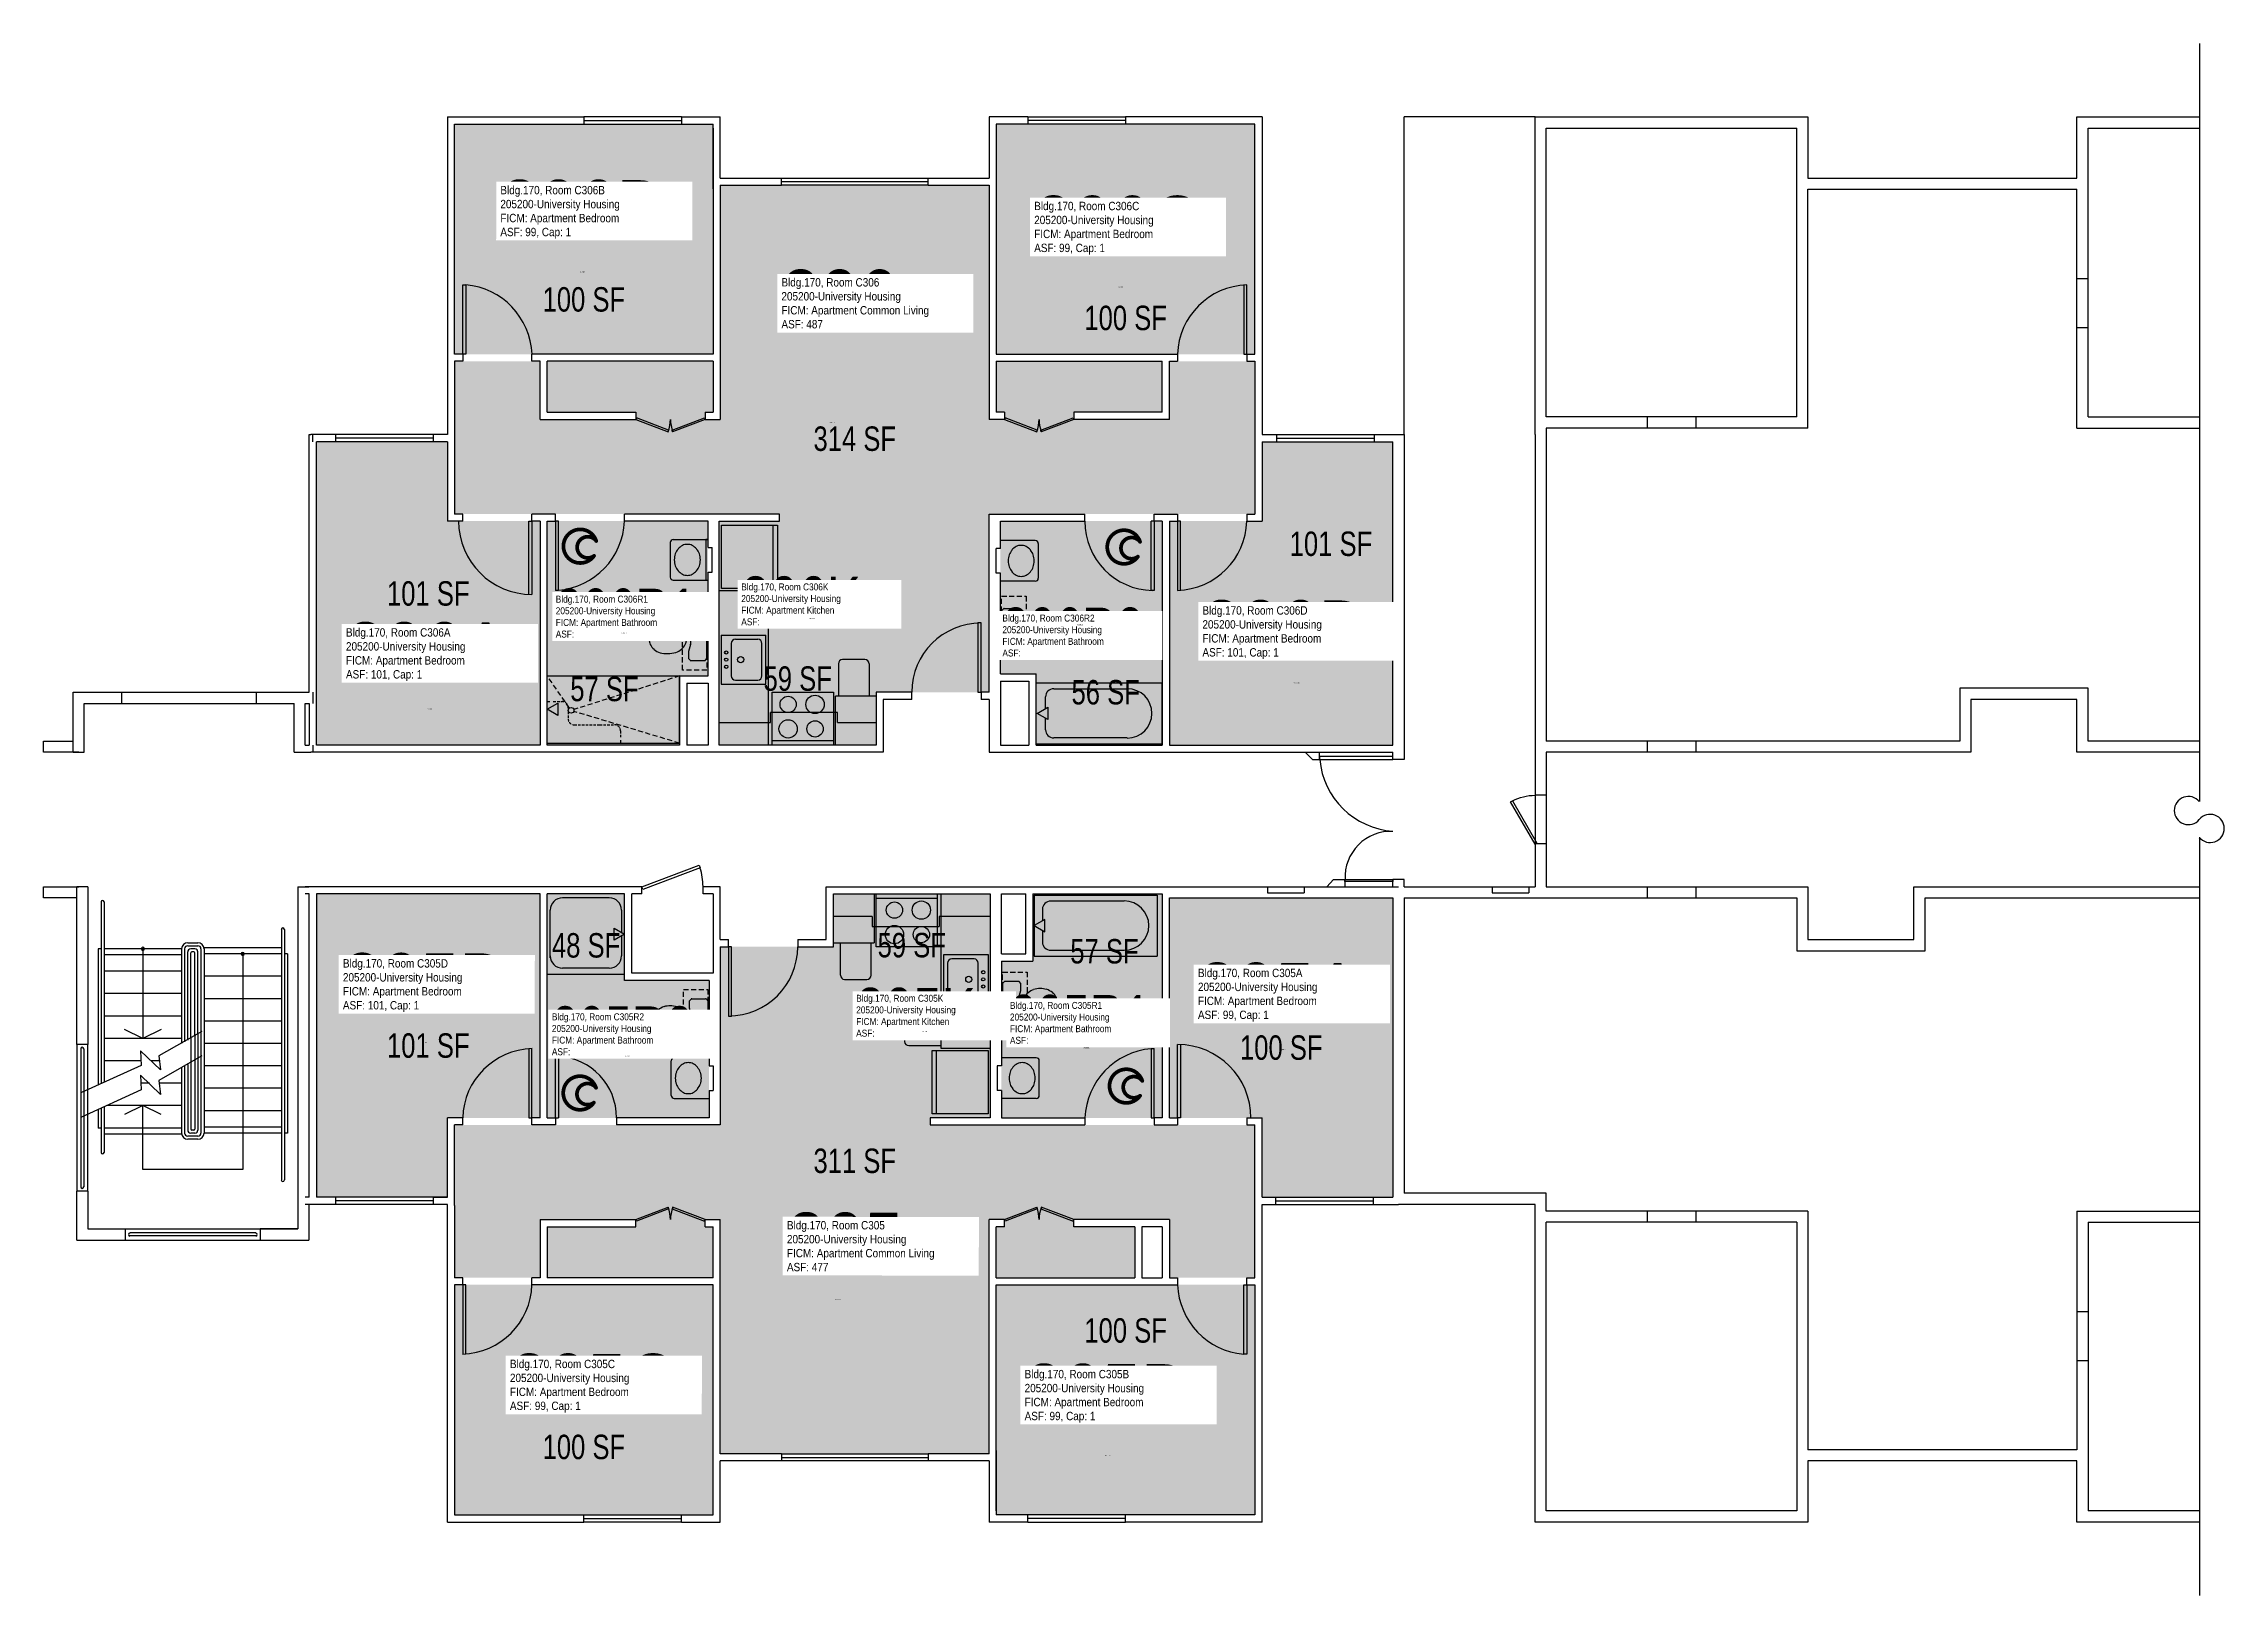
# Model space of a CAD drawing. Header units: inches. Extents: x -54 to 2416, y -88 to 674.
# Drawn here: x 1346 to 2416, y -88 to 674 of the extents above; entities that cross this region are included whole.
import ezdxf
from ezdxf.enums import TextEntityAlignment as Align

# ---------------------------------------------------------------- set-up
doc = ezdxf.new("R2010")
doc.units = ezdxf.units.IN
doc.header["$LTSCALE"] = 10
doc.header["$MEASUREMENT"] = 0
doc.linetypes.add('DASHED2', pattern=[0.375, 0.25, -0.125])
doc.layers.get('0').update_dxf_attribs({"linetype": 'CONTINUOUS'})
for name, color, linetype in [('A-DOOR', 2, 'CONTINUOUS'), ('A-FLOR', 3, 'CONTINUOUS'), ('A-GLAZ', 1, 'CONTINUOUS'), ('A-IDEN-ICON', 4, 'CONTINUOUS'), ('A-IDEN-RNUM', 7, 'CONTINUOUS'), ('A-IDEN-SNUM', 4, 'CONTINUOUS'), ('A-IDEN-VNUM', 4, 'CONTINUOUS'), ('A-SITE', 3, 'CONTINUOUS'), ('A-WALL', 5, 'CONTINUOUS'), ('AREA-TEXT', 3, 'CONTINUOUS'), ('P-SANR-FIXT', 2, 'CONTINUOUS'), ('Rooms-Category-Color', 7, 'CONTINUOUS'), ('Rooms-College-Color', 7, 'CONTINUOUS'), ('Rooms-Department-Color', 7, 'CONTINUOUS'), ('Rooms-Division-Color', 7, 'CONTINUOUS'), ('Rooms-Information', 7, 'CONTINUOUS')]:
    doc.layers.add(name, color=color, linetype=linetype)
doc.styles.add('CP_AREA', font='arial.ttf', dxfattribs={"height": 15})
doc.styles.add('CP_ROOMSNUMBER', font='arial.ttf', dxfattribs={"height": 1})
doc.styles.add('CP_ROOMVNUMBER', font='arial.ttf', dxfattribs={"width": 0.85, "height": 0.075})

msp = doc.modelspace()

# ---------------------------------------------------------------- texts
at = {"layer": 'A-IDEN-RNUM', "style": 'CP_ROOMSNUMBER'}
for s, rotation, p in [('0306-B0', 359.98, (1609.3, 561.7)), ('0306-C0', 359.9761, (1873.6, 554.3)), ('0306-00', 359.98, (1731.5, 487.8)), ('0306-D0', 359.98, (1959.3, 359.8)), ('0306-A0', 359.9761, (1534.2, 347.1)), ('0305-D0', 359.98, (1531.9, 183.2)), ('0305-A0', 359.9761, (1952.5, 179.9)), ('0305-00', 359.98, (1734.3, 57.2)), ('0305-C0', 359.9761, (1616.1, -14.3)), ('0305-B0', 359.98, (1866.8, -19.6))]:
    msp.add_text(s, height=0.36, rotation=rotation, dxfattribs=at).set_placement(p)
for s, p in [('0306-K0', (1721.5, 391.5)), ('0306-R2', (1853.2, 388.4)), ('0306-R1', (1629.4, 384.4)), ('0305-K0', (1776.5, 188.8)), ('0305-R2', (1631.4, 176.7)), ('0305-R1', (1856.2, 180.7))]:
    msp.add_text(s, height=0.36, dxfattribs=at).set_placement(p)
at = {"layer": 'A-IDEN-SNUM', "style": 'CP_ROOMSNUMBER'}
for s, rotation, p in [('1700C306B0', 359.98, (1609.3, 561.7)), ('1700C306C0', 359.9761, (1873.6, 554.3)), ('1700C30600', 359.98, (1731.5, 487.8)), ('1700C306D0', 359.98, (1959.3, 359.8)), ('1700C306A0', 359.9761, (1534.2, 347.1)), ('1700C305D0', 359.98, (1531.9, 183.2)), ('1700C305A0', 359.9761, (1952.5, 179.9)), ('1700C30500', 359.98, (1734.3, 57.2)), ('1700C305C0', 359.9761, (1616.1, -14.3)), ('1700C305B0', 359.98, (1866.8, -19.6))]:
    msp.add_text(s, height=0.36, rotation=rotation, dxfattribs=at).set_placement(p)
for s, p in [('1700C306K0', (1721.5, 391.5)), ('1700C306R2', (1853.2, 388.4)), ('1700C306R1', (1629.4, 384.4)), ('1700C305K0', (1776.5, 188.8)), ('1700C305R2', (1631.4, 176.7)), ('1700C305R1', (1856.2, 180.7))]:
    msp.add_text(s, height=0.36, dxfattribs=at).set_placement(p)
at = {"layer": 'A-IDEN-VNUM', "style": 'CP_ROOMVNUMBER', "width": 0.85}
for s, rotation, p in [('306B', 359.9761, (1570, 578.2)), ('306C', 359.9761, (1832.1, 570.4)), ('306', 359.9761, (1708, 534.1)), ('306D', 359.9761, (1914.7, 371.8)), ('306A', 359.9801, (1494.2, 361)), ('305D', 359.9761, (1492.7, 198.5)), ('305A', 359.9801, (1912.5, 193.8)), ('305', 359.9761, (1710.7, 71.1)), ('305C', 359.9761, (1574.7, 1.8)), ('305B', 359.9761, (1827.4, -3.2))]:
    msp.add_text(s, height=28.8, rotation=rotation, dxfattribs=at).set_placement(p)
at = {"layer": 'A-IDEN-VNUM', "style": 'CP_ROOMVNUMBER'}
for s, width, p in [('306K', 0.75, (1688.3, 388.3)), ('306R1', 0.7, (1597.2, 382.3)), ('306R2', 0.7, (1816.5, 373)), ('305K', 0.75, (1744.7, 186.3, 0)), ('305R1', 0.7, (1820.2, 182.8)), ('305R2', 0.7, (1595.3, 177.2))]:
    msp.add_text(s, height=24, dxfattribs=dict(at, width=width)).set_placement(p)
at = {"layer": 'AREA-TEXT', "style": 'CP_AREA', "width": 0.75}
for s, p in [('100 SF', (1611, 548.4)), ('100 SF', (1877, 539.3)), ('314 SF', (1744, 480)), ('101 SF', (1977.8, 428.4)), ('101 SF', (1534.6, 404)), ('59 SF', (1716, 362.2)), ('57 SF', (1621.1, 357.1)), ('56 SF', (1867.2, 355.5)), ('48 SF', (1612.1, 231.2)), ('59 SF', (1772, 231.3)), ('57 SF', (1866.6, 228.3)), ('101 SF', (1534.6, 182)), ('100 SF', (1953.4, 181)), ('311 SF', (1744, 125.4)), ('100 SF', (1877, 42.1)), ('100 SF', (1611, -15.1))]:
    msp.add_text(s, height=12, dxfattribs=at).set_placement(p, align=Align.MIDDLE_CENTER)

# ---------------------------------------------------------------- blocks, each defined once
blk = doc.blocks.new('CPBATH')
at = {"color": 0, "linetype": 'ByBlock', "const_width": 0.0127}
for points in [[(0.0571, 0.0168, 0.861492), (-0.0551, 0, 1)], [(-0.0551, 0, 0.726902), (0.0487, -0.0337, 1)], [(0.0571, 0.0168, 0.729002), (-0.0084, -0.0042, 1)], [(-0.0084, -0.0042, 0.609468), (0.0487, -0.0337, 1)]]:
    blk.add_lwpolyline(points, format="xyb", dxfattribs=at)
at = {"color": 0, "linetype": 'ByBlock', "const_width": 0.00637}
for points in [[(0.0544, 0.0152, 1), (0.0599, 0.0184, 1)], [(0.0459, -0.0353, 1), (0.0515, -0.0321, 1)]]:
    blk.add_lwpolyline(points, format="xyb", close=True, dxfattribs=at)

# ---------------------------------------------------------------- hatches: boundary and pattern name
at = {"layer": 'Rooms-Category-Color', "true_color": 0x728ef3}
for points in [[(1674.5, 521.5), (1547.5, 521.5), (1547.5, 634.5), (1674.5, 634.5)], [(1813.5, 634.5), (1813.5, 521.5), (1940.5, 521.5), (1940.5, 634.5)], [(1940.5, 518), (1940.5, 443), (1810, 443), (1810, 355.5), (1754.5, 355.5), (1754.5, 439.5), (1707, 439.5), (1707, 443), (1547.5, 443), (1547.5, 518), (1589.5, 518), (1589.5, 489.5), (1636.5, 489.5), (1636.5, 493), (1593, 493), (1593, 518), (1674.5, 518), (1674.5, 493), (1670.5, 493), (1670.5, 489.5), (1678, 489.5), (1678, 604.5), (1810, 604.5), (1810, 489.5), (1817.5, 489.5), (1817.5, 493), (1813.5, 493), (1813.5, 518), (1895, 518), (1895, 493), (1851.5, 493), (1851.5, 489.5), (1898.5, 489.5), (1898.5, 518)], [(1589.5, 329.5), (1479.7, 329.5), (1479.7, 478.5), (1544, 478.5), (1544, 439.5), (1589.5, 439.5)], [(1944, 478.5), (1944, 439.5), (1898.5, 439.5), (1898.5, 329.5), (2008.2, 329.5), (2008.2, 478.5)], [(1593, 439.5), (1672, 439.5), (1672, 363.5), (1658, 363.5), (1658, 329.5), (1593, 329.5), (1593, 439.5)], [(1677.5, 439.5), (1754.5, 439.5), (1754.5, 329.5), (1677.5, 329.5)], [(1895, 439.5), (1815.5, 439.5), (1815.5, 364.5), (1833, 364.5), (1833, 329.5), (1895, 329.5)], [(1589.5, 256.5), (1479.7, 256.5), (1479.7, 107.5), (1544, 107.5), (1544, 146.5), (1589.5, 146.5)], [(1631, 256.5), (1631, 214), (1672.5, 214), (1672.5, 146.5), (1593, 146.5), (1593, 256.5)], [(1733.5, 256.5), (1810.5, 256.5), (1810.5, 146.5), (1733.5, 146.5)], [(1831.5, 256.5), (1895, 256.5), (1895, 146.5), (1816, 146.5), (1816, 223.5), (1831.5, 223.5)], [(1944, 107.5), (1944, 146.5), (1898.5, 146.5), (1898.5, 254.5), (2008.2, 254.5), (2008.2, 107.5)], [(1547.5, 68), (1547.5, 143), (1678, 143), (1678, 230.5), (1733.5, 230.5), (1733.5, 146.5), (1781, 146.5), (1781, 143), (1940.5, 143), (1940.5, 68), (1898.5, 68), (1898.5, 96.5), (1851.5, 96.5), (1851.5, 93), (1881.5, 93), (1881.5, 68), (1813.5, 68), (1813.5, 93), (1817.5, 93), (1817.5, 96.5), (1810, 96.5), (1810, -18.5), (1678, -18.5), (1678, 96.5), (1670.5, 96.5), (1670.5, 93), (1674.5, 93), (1674.5, 68), (1593, 68), (1593, 93), (1636.5, 93), (1636.5, 96.5), (1589.5, 96.5), (1589.5, 68)], [(1674.5, 64.5), (1547.5, 64.5), (1547.5, -48.5), (1674.5, -48.5)], [(1813.5, -48.5), (1813.5, 64.5), (1940.5, 64.5), (1940.5, -48.5)]]:
    msp.add_hatch(color=171, dxfattribs=at).paths.add_polyline_path(points)
at = {"layer": 'Rooms-College-Color', "true_color": 0xadadad}
for points in [[(1674.5, 521.5), (1547.5, 521.5), (1547.5, 634.5), (1674.5, 634.5)], [(1813.5, 634.5), (1813.5, 521.5), (1940.5, 521.5), (1940.5, 634.5)], [(1940.5, 518), (1940.5, 443), (1810, 443), (1810, 355.5), (1754.5, 355.5), (1754.5, 439.5), (1707, 439.5), (1707, 443), (1547.5, 443), (1547.5, 518), (1589.5, 518), (1589.5, 489.5), (1636.5, 489.5), (1636.5, 493), (1593, 493), (1593, 518), (1674.5, 518), (1674.5, 493), (1670.5, 493), (1670.5, 489.5), (1678, 489.5), (1678, 604.5), (1810, 604.5), (1810, 489.5), (1817.5, 489.5), (1817.5, 493), (1813.5, 493), (1813.5, 518), (1895, 518), (1895, 493), (1851.5, 493), (1851.5, 489.5), (1898.5, 489.5), (1898.5, 518)], [(1589.5, 329.5), (1479.7, 329.5), (1479.7, 478.5), (1544, 478.5), (1544, 439.5), (1589.5, 439.5)], [(1944, 478.5), (1944, 439.5), (1898.5, 439.5), (1898.5, 329.5), (2008.2, 329.5), (2008.2, 478.5)], [(1593, 439.5), (1672, 439.5), (1672, 363.5), (1658, 363.5), (1658, 329.5), (1593, 329.5), (1593, 439.5)], [(1677.5, 439.5), (1754.5, 439.5), (1754.5, 329.5), (1677.5, 329.5)], [(1895, 439.5), (1815.5, 439.5), (1815.5, 364.5), (1833, 364.5), (1833, 329.5), (1895, 329.5)], [(1589.5, 256.5), (1479.7, 256.5), (1479.7, 107.5), (1544, 107.5), (1544, 146.5), (1589.5, 146.5)], [(1631, 256.5), (1631, 214), (1672.5, 214), (1672.5, 146.5), (1593, 146.5), (1593, 256.5)], [(1733.5, 256.5), (1810.5, 256.5), (1810.5, 146.5), (1733.5, 146.5)], [(1831.5, 256.5), (1895, 256.5), (1895, 146.5), (1816, 146.5), (1816, 223.5), (1831.5, 223.5)], [(1944, 107.5), (1944, 146.5), (1898.5, 146.5), (1898.5, 254.5), (2008.2, 254.5), (2008.2, 107.5)], [(1547.5, 68), (1547.5, 143), (1678, 143), (1678, 230.5), (1733.5, 230.5), (1733.5, 146.5), (1781, 146.5), (1781, 143), (1940.5, 143), (1940.5, 68), (1898.5, 68), (1898.5, 96.5), (1851.5, 96.5), (1851.5, 93), (1881.5, 93), (1881.5, 68), (1813.5, 68), (1813.5, 93), (1817.5, 93), (1817.5, 96.5), (1810, 96.5), (1810, -18.5), (1678, -18.5), (1678, 96.5), (1670.5, 96.5), (1670.5, 93), (1674.5, 93), (1674.5, 68), (1593, 68), (1593, 93), (1636.5, 93), (1636.5, 96.5), (1589.5, 96.5), (1589.5, 68)], [(1674.5, 64.5), (1547.5, 64.5), (1547.5, -48.5), (1674.5, -48.5)], [(1813.5, -48.5), (1813.5, 64.5), (1940.5, 64.5), (1940.5, -48.5)]]:
    msp.add_hatch(color=253, dxfattribs=at).paths.add_polyline_path(points)
at = {"layer": 'Rooms-Department-Color', "true_color": 0x604aed}
for points in [[(1674.5, 521.5), (1547.5, 521.5), (1547.5, 634.5), (1674.5, 634.5)], [(1813.5, 634.5), (1813.5, 521.5), (1940.5, 521.5), (1940.5, 634.5)], [(1940.5, 518), (1940.5, 443), (1810, 443), (1810, 355.5), (1754.5, 355.5), (1754.5, 439.5), (1707, 439.5), (1707, 443), (1547.5, 443), (1547.5, 518), (1589.5, 518), (1589.5, 489.5), (1636.5, 489.5), (1636.5, 493), (1593, 493), (1593, 518), (1674.5, 518), (1674.5, 493), (1670.5, 493), (1670.5, 489.5), (1678, 489.5), (1678, 604.5), (1810, 604.5), (1810, 489.5), (1817.5, 489.5), (1817.5, 493), (1813.5, 493), (1813.5, 518), (1895, 518), (1895, 493), (1851.5, 493), (1851.5, 489.5), (1898.5, 489.5), (1898.5, 518)], [(1589.5, 329.5), (1479.7, 329.5), (1479.7, 478.5), (1544, 478.5), (1544, 439.5), (1589.5, 439.5)], [(1944, 478.5), (1944, 439.5), (1898.5, 439.5), (1898.5, 329.5), (2008.2, 329.5), (2008.2, 478.5)], [(1593, 439.5), (1672, 439.5), (1672, 363.5), (1658, 363.5), (1658, 329.5), (1593, 329.5), (1593, 439.5)], [(1677.5, 439.5), (1754.5, 439.5), (1754.5, 329.5), (1677.5, 329.5)], [(1895, 439.5), (1815.5, 439.5), (1815.5, 364.5), (1833, 364.5), (1833, 329.5), (1895, 329.5)], [(1589.5, 256.5), (1479.7, 256.5), (1479.7, 107.5), (1544, 107.5), (1544, 146.5), (1589.5, 146.5)], [(1631, 256.5), (1631, 214), (1672.5, 214), (1672.5, 146.5), (1593, 146.5), (1593, 256.5)], [(1733.5, 256.5), (1810.5, 256.5), (1810.5, 146.5), (1733.5, 146.5)], [(1831.5, 256.5), (1895, 256.5), (1895, 146.5), (1816, 146.5), (1816, 223.5), (1831.5, 223.5)], [(1944, 107.5), (1944, 146.5), (1898.5, 146.5), (1898.5, 254.5), (2008.2, 254.5), (2008.2, 107.5)], [(1547.5, 68), (1547.5, 143), (1678, 143), (1678, 230.5), (1733.5, 230.5), (1733.5, 146.5), (1781, 146.5), (1781, 143), (1940.5, 143), (1940.5, 68), (1898.5, 68), (1898.5, 96.5), (1851.5, 96.5), (1851.5, 93), (1881.5, 93), (1881.5, 68), (1813.5, 68), (1813.5, 93), (1817.5, 93), (1817.5, 96.5), (1810, 96.5), (1810, -18.5), (1678, -18.5), (1678, 96.5), (1670.5, 96.5), (1670.5, 93), (1674.5, 93), (1674.5, 68), (1593, 68), (1593, 93), (1636.5, 93), (1636.5, 96.5), (1589.5, 96.5), (1589.5, 68)], [(1674.5, 64.5), (1547.5, 64.5), (1547.5, -48.5), (1674.5, -48.5)], [(1813.5, -48.5), (1813.5, 64.5), (1940.5, 64.5), (1940.5, -48.5)]]:
    msp.add_hatch(color=173, dxfattribs=at).paths.add_polyline_path(points)
at = {"layer": 'Rooms-Division-Color', "true_color": 0x604aed}
for points in [[(1674.5, 521.5), (1547.5, 521.5), (1547.5, 634.5), (1674.5, 634.5)], [(1813.5, 634.5), (1813.5, 521.5), (1940.5, 521.5), (1940.5, 634.5)], [(1940.5, 518), (1940.5, 443), (1810, 443), (1810, 355.5), (1754.5, 355.5), (1754.5, 439.5), (1707, 439.5), (1707, 443), (1547.5, 443), (1547.5, 518), (1589.5, 518), (1589.5, 489.5), (1636.5, 489.5), (1636.5, 493), (1593, 493), (1593, 518), (1674.5, 518), (1674.5, 493), (1670.5, 493), (1670.5, 489.5), (1678, 489.5), (1678, 604.5), (1810, 604.5), (1810, 489.5), (1817.5, 489.5), (1817.5, 493), (1813.5, 493), (1813.5, 518), (1895, 518), (1895, 493), (1851.5, 493), (1851.5, 489.5), (1898.5, 489.5), (1898.5, 518)], [(1589.5, 329.5), (1479.7, 329.5), (1479.7, 478.5), (1544, 478.5), (1544, 439.5), (1589.5, 439.5)], [(1944, 478.5), (1944, 439.5), (1898.5, 439.5), (1898.5, 329.5), (2008.2, 329.5), (2008.2, 478.5)], [(1593, 439.5), (1672, 439.5), (1672, 363.5), (1658, 363.5), (1658, 329.5), (1593, 329.5), (1593, 439.5)], [(1677.5, 439.5), (1754.5, 439.5), (1754.5, 329.5), (1677.5, 329.5)], [(1895, 439.5), (1815.5, 439.5), (1815.5, 364.5), (1833, 364.5), (1833, 329.5), (1895, 329.5)], [(1589.5, 256.5), (1479.7, 256.5), (1479.7, 107.5), (1544, 107.5), (1544, 146.5), (1589.5, 146.5)], [(1631, 256.5), (1631, 214), (1672.5, 214), (1672.5, 146.5), (1593, 146.5), (1593, 256.5)], [(1733.5, 256.5), (1810.5, 256.5), (1810.5, 146.5), (1733.5, 146.5)], [(1831.5, 256.5), (1895, 256.5), (1895, 146.5), (1816, 146.5), (1816, 223.5), (1831.5, 223.5)], [(1944, 107.5), (1944, 146.5), (1898.5, 146.5), (1898.5, 254.5), (2008.2, 254.5), (2008.2, 107.5)], [(1547.5, 68), (1547.5, 143), (1678, 143), (1678, 230.5), (1733.5, 230.5), (1733.5, 146.5), (1781, 146.5), (1781, 143), (1940.5, 143), (1940.5, 68), (1898.5, 68), (1898.5, 96.5), (1851.5, 96.5), (1851.5, 93), (1881.5, 93), (1881.5, 68), (1813.5, 68), (1813.5, 93), (1817.5, 93), (1817.5, 96.5), (1810, 96.5), (1810, -18.5), (1678, -18.5), (1678, 96.5), (1670.5, 96.5), (1670.5, 93), (1674.5, 93), (1674.5, 68), (1593, 68), (1593, 93), (1636.5, 93), (1636.5, 96.5), (1589.5, 96.5), (1589.5, 68)], [(1674.5, 64.5), (1547.5, 64.5), (1547.5, -48.5), (1674.5, -48.5)], [(1813.5, -48.5), (1813.5, 64.5), (1940.5, 64.5), (1940.5, -48.5)]]:
    msp.add_hatch(color=173, dxfattribs=at).paths.add_polyline_path(points)

# ---------------------------------------------------------------- linework, layer by layer
at = {"layer": 'A-DOOR'}
for p, q in [((1551.5, 555.5), (1553, 555.5)), ((1551.5, 521.5), (1551.5, 555.5)), ((1553, 555.5), (1553, 521.5)), ((1935, 555.5), (1935, 521.5)), ((1936.5, 521.5), (1936.5, 555.5)), ((1553, 521.5), (1551.5, 521.5)), ((1935, 521.5), (1936.5, 521.5)), ((1636.8, 490.2), (1636.5, 489.5)), ((1636.5, 489.5), (1652.4, 483.4)), ((1652.6, 484.1), (1636.8, 490.2)), ((1652.4, 483.4), (1652.6, 484.1)), ((1654.4, 484.1), (1670.2, 490.2)), ((1654.6, 483.4), (1654.4, 484.1)), ((1670.5, 489.5), (1654.6, 483.4)), ((1670.2, 490.2), (1670.5, 489.5)), ((1817.8, 490.2), (1817.5, 489.5)), ((1817.5, 489.5), (1833.4, 483.4)), ((1833.6, 484.1), (1817.8, 490.2)), ((1833.4, 483.4), (1833.6, 484.1)), ((1835.4, 484.1), (1851.2, 490.2)), ((1835.6, 483.4), (1835.4, 484.1)), ((1851.5, 489.5), (1835.6, 483.4)), ((1851.2, 490.2), (1851.5, 489.5)), ((1584, 403.5), (1584, 439.5)), ((1584, 439.5), (1585.5, 439.5)), ((1585.5, 439.5), (1585.5, 403.5)), ((1598.5, 439.5), (1597, 439.5)), ((1597, 439.5), (1597, 405.5)), ((1598.5, 405.5), (1598.5, 439.5)), ((1891, 439.5), (1889.5, 439.5)), ((1889.5, 405.5), (1889.5, 439.5)), ((1891, 439.5), (1891, 405.5)), ((1904, 439.5), (1902.5, 439.5)), ((1902.5, 439.5), (1902.5, 405.5)), ((1904, 405.5), (1904, 439.5)), ((1598.5, 405.5), (1597, 405.5)), ((1891, 405.5), (1889.5, 405.5)), ((1804.5, 389.5), (1804.5, 355.5)), ((1806, 389.5), (1804.5, 389.5)), ((1806, 355.5), (1806, 389.5)), ((1804.5, 355.5), (1806, 355.5)), ((1972.2, 323.9), (1972.2, 322.5)), ((2008.2, 323.9), (1972.2, 323.9)), ((1972.2, 322.5), (2008.2, 322.5)), ((2008.2, 322.5), (2008.2, 323.9)), ((1639.5, 260), (1667.6, 270.6)), ((1668.1, 269.3), (1640, 258.7)), ((1667.6, 270.6), (1668.1, 269.3)), ((1640, 258.7), (1639.5, 260)), ((1984.6, 263.5), (2008.2, 263.5)), ((1984.6, 262.5), (1984.6, 263.5)), ((2008.2, 262.5), (1984.6, 262.5)), ((2008.2, 263.5), (2008.2, 262.5)), ((1682, 230.5), (1682, 196.5)), ((1683.5, 230.5), (1682, 230.5)), ((1683.5, 196.5), (1683.5, 230.5)), ((1682, 196.5), (1683.5, 196.5)), ((1902.5, 146.5), (1902.5, 182.5)), ((1904, 182.5), (1904, 146.5)), ((1584, 180.5), (1584, 146.5)), ((1585.5, 146.5), (1585.5, 180.5)), ((1597, 176.5), (1598.5, 176.5)), ((1597, 146.5), (1597, 176.5)), ((1598.5, 176.5), (1598.5, 146.5)), ((1889.5, 180.5), (1891, 180.5)), ((1889.5, 180.5), (1889.5, 146.5)), ((1891, 146.5), (1891, 180.5)), ((1584, 146.5), (1585.5, 146.5)), ((1597, 146.5), (1598.5, 146.5)), ((1889.5, 146.5), (1891, 146.5)), ((1904, 146.5), (1902.5, 146.5)), ((1636.5, 96.5), (1652.4, 102.6)), ((1636.8, 95.8), (1636.5, 96.5)), ((1652.6, 101.9), (1636.8, 95.8)), ((1652.4, 102.6), (1652.6, 101.9)), ((1654.6, 102.6), (1654.4, 101.9)), ((1654.4, 101.9), (1670.2, 95.8)), ((1670.5, 96.5), (1654.6, 102.6)), ((1670.2, 95.8), (1670.5, 96.5)), ((1817.5, 96.5), (1833.4, 102.6)), ((1817.8, 95.8), (1817.5, 96.5)), ((1833.6, 101.9), (1817.8, 95.8)), ((1833.4, 102.6), (1833.6, 101.9)), ((1835.6, 102.6), (1835.4, 101.9)), ((1835.4, 101.9), (1851.2, 95.8)), ((1851.5, 96.5), (1835.6, 102.6)), ((1851.2, 95.8), (1851.5, 96.5)), ((1553, 64.5), (1551.5, 64.5)), ((1551.5, 64.5), (1551.5, 30.5)), ((1553, 30.5), (1553, 64.5)), ((1935, 30.5), (1935, 64.5)), ((1935, 64.5), (1936.5, 64.5)), ((1936.5, 64.5), (1936.5, 30.5)), ((1936.5, 30.5), (1935, 30.5))]:
    msp.add_line(p, q, dxfattribs=at)
at = {"layer": 'A-DOOR', "extrusion": (1.54684e-13, -0.000261203, -1)}
for p, q in [((2066, 301.7), (2066.9, 302.2)), ((2078, 280.9), (2066, 301.7)), ((2066.9, 302.2), (2078.9, 281.4)), ((2078.9, 281.4), (2078, 280.9))]:
    msp.add_line(p, q, dxfattribs=at)
at = {"layer": 'A-DOOR'}
for centre, radius, start, end in [((1549.9, 520), 35.7, 2.4645, 84.9512), ((1937.5, 520.5), 35, 91.5758, 178.4242), ((1636.5, 489.5), 17, 339.0225, 360), ((1670.5, 489.5), 17, 180, 200.9775), ((1817.5, 489.5), 17, 339.0225, 360), ((1851.5, 489.5), 17, 180, 200.9775), ((1585.5, 439.5), 36, 180, 270), ((1595.4, 441), 35.6, 274.9983, 357.5861), ((1890.7, 439.2), 33.7, 179.4834, 269.1809), ((1901.5, 440.5), 35, 271.5758, 358.4242), ((1806, 355.5), 34, 90, 180), ((2011.1, 326.1), 39, 185.3405, 265.8049), ((2007.3, 264.6), 22.6, 87.5823, 182.7558), ((1642.3, 260.4), 27.2, 359.2241, 19.0522), ((1682, 230.5), 34, 270, 360), ((1902.5, 146.5), 36, 360, 90), ((1586.5, 145.5), 35, 91.5758, 178.4242), ((1597.2, 146.8), 29.8, 359.5103, 87.5521), ((1892.6, 145), 35.6, 94.9983, 177.5861), ((1636.5, 96.5), 17, 360, 20.9775), ((1670.5, 96.5), 17, 159.0225, 180), ((1817.5, 96.5), 17, 360, 20.9775), ((1851.5, 96.5), 17, 159.0225, 180), ((1550.5, 65.5), 35, 271.5758, 358.4242), ((1938.1, 66), 35.7, 182.4645, 264.9512)]:
    msp.add_arc(centre, radius, start, end, dxfattribs=at)
at = {"layer": 'A-DOOR', "extrusion": (1.54684e-13, -0.000261203, -1)}
msp.add_arc((-2078.1, 280.5, -0.1), 24.4, 62.7118, 89.8763, dxfattribs=at)
at = {"layer": 'A-FLOR'}
for p, q in [((1374, 252.5), (1374, 163.2)), ((1375.5, 252.5), (1375.5, 163.9)), ((1462.5, 239), (1462.5, 116)), ((1464, 239), (1464, 116)), ((1374, 229.5), (1372.5, 229.5)), ((1372.5, 229.5), (1372.5, 162.5)), ((1413.5, 229.5), (1375.5, 229.5)), ((1413.5, 226.5), (1375.5, 226.5)), ((1394.5, 229.5), (1394.5, 185.5)), ((1413.5, 229.5), (1413.5, 183)), ((1415, 229.5), (1415, 183.9)), ((1416.5, 232.5), (1421.5, 232.5)), ((1416.5, 231), (1421.5, 231)), ((1416.5, 184.9), (1416.5, 228)), ((1420, 229.5), (1418, 229.5)), ((1418, 185.7), (1418, 227.5)), ((1419.5, 228), (1418.5, 228)), ((1420, 186.9), (1420, 227.5)), ((1421.5, 187.7), (1421.5, 228)), ((1423, 229.5), (1423, 139)), ((1462.5, 230), (1424.5, 230)), ((1424.5, 229.5), (1424.5, 139)), ((1462.5, 227), (1424.5, 227)), ((1443.5, 227), (1443.5, 121.2)), ((1465.5, 227), (1464, 227)), ((1465.5, 227), (1465.5, 139)), ((1413.5, 218.5), (1375.5, 218.5)), ((1462.5, 216), (1424.5, 216)), ((1413.5, 207.5), (1375.5, 207.5)), ((1462.5, 205), (1424.5, 205)), ((1413.5, 196.5), (1375.5, 196.5)), ((1462.5, 194), (1424.5, 194)), ((1413.5, 185.5), (1375.5, 185.5)), ((1394.5, 185.5), (1385.5, 189.9)), ((1403.5, 189.9), (1394.5, 185.5)), ((1423.5, 188.9), (1402.4, 176.9)), ((1416.5, 184.9), (1416.5, 184.7)), ((1418, 185.7), (1418, 141)), ((1420, 186.9), (1420, 141)), ((1421.5, 187.7), (1421.5, 140.5)), ((1462.5, 183), (1424.5, 183)), ((1364, 180.4), (1364, 112.6)), ((1393.6, 172.2), (1364.3, 158.9)), ((1365.5, 180.4), (1365.5, 112.6)), ((1393.7, 174.5), (1375.5, 174.5)), ((1393.3, 179.4), (1393.6, 172.2)), ((1403.2, 170), (1393.3, 179.4)), ((1402.9, 174.5), (1398.7, 174.5)), ((1423.5, 176.9), (1402.4, 164.9)), ((1402.4, 176.9), (1403.2, 170)), ((1415, 171.9), (1415, 139)), ((1416.5, 172.7), (1416.5, 140.5)), ((1462.5, 172), (1424.5, 172)), ((1393.3, 167.4), (1393.6, 160.2)), ((1403.2, 158), (1393.3, 167.4)), ((1397.7, 163.5), (1393.7, 163.5)), ((1402.4, 164.9), (1403.2, 158)), ((1413.5, 163.5), (1402.8, 163.5)), ((1413.5, 171), (1413.5, 139)), ((1462.5, 161), (1424.5, 161)), ((1393.6, 160.2), (1364.3, 146.9)), ((1372.5, 150.5), (1372.5, 141.5)), ((1374, 151.2), (1374, 129.5)), ((1375.5, 151.9), (1375.5, 129.5)), ((1413.5, 152.5), (1376.8, 152.5)), ((1394.5, 152.5), (1385.5, 148.1)), ((1403.5, 148.1), (1394.5, 152.5)), ((1394.5, 121.2), (1394.5, 152.5)), ((1462.5, 150), (1424.5, 150)), ((1374, 141.5), (1372.5, 141.5)), ((1413.5, 141.5), (1375.5, 141.5)), ((1419.5, 140.5), (1418.5, 140.5)), ((1462.5, 142), (1424.5, 142)), ((1413.5, 138.5), (1375.5, 138.5)), ((1421.5, 137.5), (1416.5, 137.5)), ((1421.5, 136), (1416.5, 136)), ((1420, 139), (1418, 139)), ((1462.5, 139), (1424.5, 139)), ((1465.5, 139), (1464, 139)), ((1443.5, 121.2), (1394.5, 121.2)), ((1449.9, 90), (1388.1, 90)), ((1449.9, 88.5), (1388.1, 88.5))]:
    msp.add_line(p, q, dxfattribs=at)
for centre, radius, start, end in [((1374.7, 252.5), 0.75, 360, 180), ((1463.2, 239), 0.75, 360, 180), ((1394.5, 229.5), 0.75, 90, 270), ((1394.5, 229.5), 0.75, 270, 90), ((1416.5, 229.5), 3, 90, 180), ((1416.5, 229.5), 1.5, 90, 180), ((1418, 228), 1.5, 90, 180), ((1418.5, 227.5), 0.5, 90, 180), ((1419.5, 227.5), 0.5, 360, 90), ((1420, 228), 1.5, 360, 90), ((1421.5, 229.5), 3, 360, 90), ((1421.5, 229.5), 1.5, 360, 90), ((1443.5, 227), 0.75, 90, 270), ((1443.5, 227), 0.75, 270, 90), ((1364.7, 180.4), 0.75, 360, 180), ((1418, 140.5), 1.5, 180, 270), ((1418.5, 141), 0.5, 180, 270), ((1419.5, 141), 0.5, 270, 360), ((1420, 140.5), 1.5, 270, 360), ((1374.7, 129.5), 0.75, 180, 360), ((1416.5, 139), 3, 180, 270), ((1416.5, 139), 1.5, 180, 270), ((1421.5, 139), 3, 270, 360), ((1421.5, 139), 1.5, 270, 360), ((1364.7, 112.6), 0.75, 180, 360), ((1463.2, 116), 0.75, 180, 360), ((1388.1, 89.2), 0.75, 90, 270), ((1449.9, 89.2), 0.75, 270, 90)]:
    msp.add_arc(centre, radius, start, end, dxfattribs=at)
at = {"layer": 'A-GLAZ'}
for p, q in [((1659, 638), (1611, 638)), ((1611, 636.2), (1659, 636.2)), ((1611, 634.5), (1659, 634.5)), ((1829, 638), (1877, 638)), ((1877, 636.2), (1829, 636.2)), ((1877, 634.5), (1829, 634.5)), ((1708, 608), (1780, 608)), ((1780, 606.2), (1708, 606.2)), ((1780, 604.5), (1708, 604.5)), ((1537, 482), (1489, 482)), ((1951, 482), (1999, 482)), ((1537, 480.2), (1489, 480.2)), ((1537, 478.5), (1489, 478.5)), ((1951, 480.2), (1999, 480.2)), ((1951, 478.5), (1999, 478.5)), ((1537.2, 107.5), (1489.2, 107.5)), ((1950.7, 107.5), (1998.7, 107.5)), ((1537.2, 105.7), (1489.2, 105.7)), ((1537.2, 104), (1489.2, 104)), ((1950.7, 105.7), (1998.7, 105.7)), ((1950.7, 104), (1998.7, 104)), ((1708, -18.5), (1780, -18.5)), ((1708, -20.3), (1780, -20.3)), ((1780, -22), (1708, -22)), ((1611, -48.5), (1659, -48.5)), ((1611, -50.3), (1659, -50.3)), ((1659, -52), (1611, -52)), ((1877, -48.5), (1829, -48.5)), ((1877, -50.3), (1829, -50.3)), ((1829, -52), (1877, -52))]:
    msp.add_line(p, q, dxfattribs=at)
at = {"layer": 'A-SITE'}
for p in [(2013.7, 482), (2078, 638)]:
    msp.add_line(p, (2013.7, 638), dxfattribs=at)
at = {"layer": 'A-WALL'}
for p, q in [((2404.2, 674), (2404.2, 301.8)), ((1544, 638), (1544, 482)), ((1544, 638), (1611, 638)), ((1547.5, 634.5), (1611, 634.5)), ((1547.5, 521.5), (1547.5, 634.5)), ((1611, 638), (1611, 634.5)), ((1659, 638), (1659, 634.5)), ((1659, 638), (1678, 638)), ((1659, 634.5), (1674.5, 634.5)), ((1674.5, 602.7), (1674.5, 634.5)), ((1674.5, 632.5), (1674.5, 602.7)), ((1678, 608), (1678, 638)), ((1829, 638), (1810, 638)), ((1810, 638), (1810, 608)), ((1829, 634.5), (1813.5, 634.5)), ((1813.5, 634.5), (1813.5, 602.7)), ((1829, 638), (1829, 634.5)), ((1944, 638), (1877, 638)), ((1877, 638), (1877, 634.5)), ((1940.5, 634.5), (1877, 634.5)), ((1940.5, 521.5), (1940.5, 634.5)), ((1944, 638), (1944, 482)), ((2078, 482), (2078, 638)), ((2078, 638), (2212, 638)), ((2083.5, 490.7), (2083.5, 632.5)), ((2083.5, 632.5), (2206.5, 632.5)), ((2206.5, 490.7), (2206.5, 632.5)), ((2212, 638), (2212, 608)), ((2344, 638), (2404.2, 638)), ((2344, 608), (2344, 638)), ((2349.5, 490.7), (2349.5, 632.5)), ((2349.5, 632.5), (2404.2, 632.5)), ((1674.5, 602.7), (1674.5, 521.5)), ((1678, 608), (1708, 608)), ((1678, 604.5), (1708, 604.5)), ((1678, 604.5), (1678, 489.5)), ((1708, 604.5), (1708, 608)), ((1780, 608), (1810, 608)), ((1780, 604.5), (1780, 608)), ((1780, 604.5), (1810, 604.5)), ((1810, 604.5), (1810, 489.5)), ((1813.5, 602.7), (1813.5, 521.5)), ((2212, 608), (2344, 608)), ((2212, 485.2), (2212, 602.5)), ((2212, 602.5), (2344, 602.5)), ((2344, 485.2), (2344, 602.5)), ((2344, 558.6), (2349.5, 558.6)), ((2344, 534.6), (2349.5, 534.6)), ((1551.5, 521.5), (1547.5, 521.5)), ((1547.5, 518), (1547.5, 482)), ((1551.5, 518), (1547.5, 518)), ((1551.5, 521.5), (1551.5, 518)), ((1585.5, 518), (1585.5, 521.5)), ((1674.5, 521.5), (1585.5, 521.5)), ((1589.5, 518), (1585.5, 518)), ((1589.5, 489.5), (1589.5, 518)), ((1593, 493), (1593, 518)), ((1674.5, 518), (1593, 518)), ((1674.5, 518), (1674.5, 493)), ((1813.5, 521.5), (1902.5, 521.5)), ((1813.5, 518), (1813.5, 493)), ((1813.5, 518), (1895, 518)), ((1895, 493), (1895, 518)), ((1898.5, 518), (1902.5, 518)), ((1898.5, 489.5), (1898.5, 518)), ((1902.5, 521.5), (1902.5, 518)), ((1936.5, 521.5), (1940.5, 521.5)), ((1936.5, 521.5), (1936.5, 518)), ((1936.5, 518), (1940.5, 518)), ((1940.5, 518), (1940.5, 482.5)), ((1593, 493), (1636.5, 493)), ((1636.5, 493), (1636.5, 489.5)), ((1670.5, 493), (1674.5, 493)), ((1670.5, 493), (1670.5, 489.5)), ((1817.5, 493), (1813.5, 493)), ((1817.5, 493), (1817.5, 489.5)), ((1851.5, 493), (1851.5, 489.5)), ((1895, 493), (1851.5, 493)), ((1476.2, 482), (1477, 482)), ((1476.2, 355.5), (1476.2, 482)), ((1489, 482), (1477, 482)), ((1478, 478.5), (1478, 482)), ((1489, 482), (1489, 478.5)), ((1537, 482), (1537, 478.5)), ((1544, 482), (1537, 482)), ((1547.5, 482.5), (1547.5, 443)), ((1589.5, 489.5), (1636.5, 489.5)), ((1670.5, 489.5), (1678, 489.5)), ((1817.5, 489.5), (1810, 489.5)), ((1898.5, 489.5), (1851.5, 489.5)), ((1940.5, 482.5), (1940.5, 443)), ((1944, 482), (1951, 482)), ((1951, 482), (1951, 478.5)), ((1999, 482), (1999, 478.5)), ((1999, 482), (2011, 482)), ((2011, 482), (2013.7, 482)), ((2013.7, 482), (2013.7, 322.5)), ((2078, 482), (2078, 305)), ((2206.5, 490.7), (2083.5, 490.7)), ((2212, 485.2), (2083.5, 485.2)), ((2083.5, 485.2), (2083.5, 331.5)), ((2133, 490.7), (2133, 485.2)), ((2157, 490.7), (2157, 485.2)), ((2344, 485.2), (2404.2, 485.2)), ((2349.5, 490.7), (2404.2, 490.7)), ((1479.7, 329.5), (1479.7, 478.5)), ((1489, 478.5), (1479.7, 478.5)), ((1544, 478.5), (1537, 478.5)), ((1544, 478.5), (1544, 439.5)), ((1944, 478.5), (1951, 478.5)), ((1944, 478.5), (1944, 439.5)), ((1999, 478.5), (2008.2, 478.5)), ((2008.2, 329.5), (2008.2, 478.5)), ((1551.5, 439.5), (1544, 439.5)), ((1551.5, 443), (1547.5, 443)), ((1551.5, 439.5), (1551.5, 443)), ((1585.5, 439.5), (1585.5, 443)), ((1585.5, 439.5), (1585.5, 443)), ((1597, 443), (1585.5, 443)), ((1589.5, 439.5), (1585.5, 439.5)), ((1589.5, 439.5), (1589.5, 329.5)), ((1593, 439.5), (1597, 439.5)), ((1593, 329.5), (1593, 439.5)), ((1597, 439.5), (1597, 443)), ((1631, 439.5), (1631, 443)), ((1677.5, 443), (1631, 443)), ((1672, 439.5), (1631, 439.5)), ((1654.4, 439.5), (1635, 439.5)), ((1672, 426.5), (1672, 439.5)), ((1707, 443), (1677.5, 443)), ((1677.5, 329.5), (1677.5, 439.5)), ((1677.5, 439.5), (1707, 439.5)), ((1707, 439.5), (1707, 443)), ((1810, 443), (1857, 443)), ((1810, 355.5), (1810, 443)), ((1815.5, 426), (1815.5, 439.5)), ((1815.5, 439.5), (1857, 439.5)), ((1857, 439.5), (1857, 443)), ((1891, 443), (1902.5, 443)), ((1891, 439.5), (1891, 443)), ((1891, 439.5), (1891, 443)), ((1895, 439.5), (1891, 439.5)), ((1895, 439.5), (1895, 329.5)), ((1898.5, 439.5), (1902.5, 439.5)), ((1898.5, 439.5), (1898.5, 329.5)), ((1902.5, 443), (1902.5, 439.5)), ((1936.5, 443), (1936.5, 439.5)), ((1936.5, 443), (1940.5, 443)), ((1936.5, 439.5), (1944, 439.5)), ((1670.9, 430.5), (1670.9, 410.5)), ((1672, 430.5), (1670.9, 430.5)), ((1672, 426.5), (1674, 426.5)), ((1674, 414.5), (1674, 426.5)), ((1815.5, 426), (1813.5, 426)), ((1813.5, 414), (1813.5, 426)), ((1670.9, 410.5), (1672, 410.5)), ((1672, 414.5), (1674, 414.5)), ((1672, 363.5), (1672, 414.5)), ((1815.5, 414), (1813.5, 414)), ((1815.5, 364.5), (1815.5, 414)), ((1815.5, 364.5), (1833, 364.5)), ((1833, 329.5), (1833, 364.5)), ((1360.2, 326), (1360.2, 355.5)), ((1360.2, 355.5), (1384.2, 355.5)), ((1384.2, 355.5), (1450.2, 355.5)), ((1384.2, 350), (1384.2, 355.5)), ((1450.2, 355.5), (1476.2, 355.5)), ((1450.2, 350), (1450.2, 355.5)), ((1478, 355.5), (1478, 350)), ((1658, 363.5), (1658, 329.5)), ((1658, 363.5), (1672, 363.5)), ((1661.5, 360), (1672, 360)), ((1661.5, 360), (1661.5, 329.5)), ((1672, 360), (1672, 329.5)), ((1772, 355.5), (1754.5, 355.5)), ((1754.5, 355.5), (1754.5, 329.5)), ((1772, 352), (1772, 355.5)), ((1806, 355.5), (1806, 352)), ((1810, 355.5), (1806, 355.5)), ((1815.5, 361), (1829.5, 361)), ((1815.5, 361), (1815.5, 329.5)), ((1829.5, 361), (1829.5, 329.5)), ((2349.5, 357.5), (2286.5, 357.5)), ((2286.5, 357.5), (2286.5, 331.5)), ((2349.5, 331.5), (2349.5, 357.5)), ((1365.7, 350), (1384.2, 350)), ((1365.7, 326), (1365.7, 350)), ((1384.2, 350), (1450.2, 350)), ((1450.2, 350), (1468.7, 350)), ((1468.7, 326), (1468.7, 350)), ((1474.2, 350), (1476.2, 350)), ((1474.2, 329.5), (1474.2, 350)), ((1476.2, 350), (1476.2, 329.5)), ((1772, 352), (1758, 352)), ((1758, 352), (1758, 326)), ((1810, 352), (1806, 352)), ((1810, 352), (1810, 326)), ((2292, 352), (2292, 326)), ((2344, 352), (2292, 352)), ((2344, 326), (2344, 352)), ((1345.7, 326), (1345.7, 331.5)), ((1345.7, 331.5), (1360.2, 331.5)), ((1363, 326), (1345.7, 326)), ((1360.2, 326), (1365.7, 326)), ((1468.7, 326), (1476.2, 326)), ((1474.2, 329.5), (1476.2, 329.5)), ((1476.2, 326), (1477, 326)), ((1758, 326), (1477, 326)), ((1478, 329.5), (1478, 326)), ((1478, 329.5), (1478, 326)), ((1589.5, 329.5), (1479.7, 329.5)), ((1658, 329.5), (1593, 329.5)), ((1672, 329.5), (1661.5, 329.5)), ((1754.5, 329.5), (1677.5, 329.5)), ((1810, 326), (2008.2, 326)), ((1815.5, 329.5), (1829.5, 329.5)), ((1833, 329.5), (1895, 329.5)), ((1898.5, 329.5), (2008.2, 329.5)), ((1968.8, 322.5), (1965.2, 326)), ((1968.8, 322.5), (1972.2, 322.5)), ((1972.2, 322.5), (1972.2, 326)), ((2008.2, 322.5), (2008.2, 326)), ((2013.7, 322.5), (2008.2, 322.5)), ((2286.5, 331.5), (2083.5, 331.5)), ((2083.5, 326), (2083.5, 304.9)), ((2292, 326), (2083.5, 326)), ((2133, 331.5), (2133, 326)), ((2157, 331.5), (2157, 326)), ((2404.2, 326), (2344, 326)), ((2404.2, 331.5), (2349.5, 331.5)), ((2083.5, 304.9), (2078, 305)), ((2078, 281), (2078, 260)), ((2083.5, 281), (2078, 281)), ((2083.5, 281), (2083.5, 260)), ((2404.2, 284.3), (2404.2, -88)), ((1345.7, 260), (1363, 260)), ((1345.7, 254.5), (1345.7, 260)), ((1367.5, 260), (1362, 260)), ((1362, 182.5), (1362, 260)), ((1367.5, 260), (1367.5, 182.5)), ((1470.5, 260), (1476, 260)), ((1470.5, 260), (1470.5, 92)), ((1476.2, 260), (1474.2, 260)), ((1477, 260), (1476.2, 260)), ((1639.5, 260), (1477, 260)), ((1639.5, 256.5), (1639.5, 260)), ((1669.5, 256.5), (1669.5, 260)), ((1678, 260), (1669.5, 260)), ((1678, 234), (1678, 260)), ((1730, 234), (1730, 260)), ((1730, 260), (1946.7, 260)), ((1946.7, 260), (1964.7, 260)), ((1946.7, 260), (1946.7, 257)), ((1946.7, 257), (1964.7, 257)), ((1964.7, 260), (2011, 260)), ((1964.7, 260), (1964.7, 257)), ((1979.1, 263.5), (1975.8, 260)), ((1979.1, 263.5), (1984.6, 263.5)), ((1984.6, 263.5), (1984.6, 260)), ((2013.7, 263.5), (2008.2, 263.5)), ((2008.2, 260), (2008.2, 263.5)), ((2013.7, 260), (2013.7, 263.5)), ((2013.7, 260), (2057, 260)), ((2057, 260), (2075, 260)), ((2057, 260), (2057, 257)), ((2057, 257), (2075, 257)), ((2075, 260), (2078, 260)), ((2075, 260), (2075, 257)), ((2083.5, 260), (2212, 260)), ((2133, 260), (2133, 254.5)), ((2157, 260), (2157, 254.5)), ((2212, 260), (2212, 234)), ((2264, 260), (2404.2, 260)), ((2264, 234), (2264, 260)), ((1362, 254.5), (1345.7, 254.5)), ((1476.2, 256.5), (1474.2, 256.5)), ((1476, 256.5), (1476, 107.5)), ((1476.2, 107.5), (1476.2, 256.5)), ((1479.7, 256.5), (1479.7, 107.5)), ((1589.5, 256.5), (1479.7, 256.5)), ((1589.5, 146.5), (1589.5, 256.5)), ((1631, 256.5), (1593, 256.5)), ((1593, 146.5), (1593, 256.5)), ((1631, 214), (1631, 256.5)), ((1639.5, 256.5), (1634.5, 256.5)), ((1634.5, 217.5), (1634.5, 256.5)), ((1674.5, 256.5), (1669.5, 256.5)), ((1674.5, 256.5), (1674.5, 217.5)), ((1733.5, 256.5), (1810.5, 256.5)), ((1733.5, 230.5), (1733.5, 256.5)), ((1810.5, 256.5), (1810.5, 146.5)), ((1816, 256.5), (1828, 256.5)), ((1816, 227), (1816, 256.5)), ((1828, 227), (1828, 256.5)), ((1831.5, 256.5), (1895, 256.5)), ((1831.5, 256.5), (1831.5, 223.5)), ((1895, 256.5), (1895, 146.5)), ((1898.5, 254.5), (2008.2, 254.5)), ((1898.5, 146.5), (1898.5, 254.5)), ((2008.2, 254.5), (2008.2, 107.5)), ((2013.7, 254.5), (2013.7, 109.5)), ((2013.7, 254.5), (2206.5, 254.5)), ((2206.5, 254.5), (2206.5, 228.5)), ((2269.5, 228.5), (2269.5, 254.5)), ((2269.5, 254.5), (2404.2, 254.5)), ((1678, 234), (1682, 234)), ((1678, 230.5), (1678, 143)), ((1678, 230.5), (1682, 230.5)), ((1682, 230.5), (1682, 234)), ((1716, 234), (1730, 234)), ((1716, 234), (1716, 230.5)), ((1716, 230.5), (1733.5, 230.5)), ((1816, 227), (1828, 227)), ((2206.5, 228.5), (2269.5, 228.5)), ((2212, 234), (2264, 234)), ((1674.5, 217.5), (1634.5, 217.5)), ((1816, 223.5), (1831.5, 223.5)), ((1816, 223.5), (1816, 172)), ((1672.5, 214), (1631, 214)), ((1672.5, 214), (1672.5, 172)), ((1362, 182.5), (1362, 110.5)), ((1367.5, 182.5), (1362, 182.5)), ((1367.5, 110.5), (1367.5, 182.5)), ((1672.5, 172), (1674.5, 172)), ((1674.5, 172), (1674.5, 160)), ((1816, 172), (1814, 172)), ((1814, 172), (1814, 160)), ((1672.5, 160), (1672.5, 146.5)), ((1672.5, 160), (1674.5, 160)), ((1816, 160), (1814, 160)), ((1816, 160), (1816, 146.5)), ((1551.5, 146.5), (1544, 146.5)), ((1544, 107.5), (1544, 146.5)), ((1551.5, 143), (1547.5, 143)), ((1547.5, 103.5), (1547.5, 143)), ((1551.5, 143), (1551.5, 146.5)), ((1585.5, 143), (1585.5, 146.5)), ((1589.5, 146.5), (1585.5, 146.5)), ((1597, 143), (1585.5, 143)), ((1593, 146.5), (1597, 146.5)), ((1597, 146.5), (1597, 143)), ((1597, 146.5), (1597, 143)), ((1627, 146.5), (1627, 143)), ((1672.5, 146.5), (1627, 146.5)), ((1678, 143), (1627, 143)), ((1781, 146.5), (1781, 143)), ((1810.5, 146.5), (1781, 146.5)), ((1781, 143), (1810.5, 143)), ((1810.5, 143), (1857, 143)), ((1816, 146.5), (1857, 146.5)), ((1833.6, 146.5), (1853, 146.5)), ((1857, 146.5), (1857, 143)), ((1891, 146.5), (1891, 143)), ((1895, 146.5), (1891, 146.5)), ((1891, 143), (1902.5, 143)), ((1898.5, 146.5), (1902.5, 146.5)), ((1902.5, 146.5), (1902.5, 143)), ((1902.5, 146.5), (1902.5, 143)), ((1936.5, 146.5), (1936.5, 143)), ((1936.5, 146.5), (1944, 146.5)), ((1936.5, 143), (1940.5, 143)), ((1940.5, 104), (1940.5, 143)), ((1944, 107.5), (1944, 146.5)), ((1367.5, 110.5), (1362, 110.5)), ((1362, 86.5), (1362, 110.5)), ((1367.5, 110.5), (1367.5, 92)), ((1476.2, 107.5), (1474.2, 107.5)), ((1489.2, 107.5), (1479.7, 107.5)), ((1489.2, 104), (1489.2, 107.5)), ((1537.2, 107.5), (1544, 107.5)), ((1544, 107.5), (1537.2, 107.5)), ((1537.2, 104), (1537.2, 107.5)), ((1944, 107.5), (1950.7, 107.5)), ((1950.7, 104), (1950.7, 107.5)), ((1998.7, 107.5), (2008.2, 107.5)), ((1998.7, 104), (1998.7, 107.5)), ((2083.5, 109.5), (2013.7, 109.5)), ((2083.5, 100.7), (2083.5, 109.5)), ((1476.2, 104), (1474.2, 104)), ((1476, 104), (1476, 86.5)), ((1477, 104), (1476.2, 104)), ((1489.2, 104), (1477, 104)), ((1544, 104), (1537.2, 104)), ((1544, -52), (1544, 104)), ((1547.5, 103.5), (1547.5, 68)), ((1589.5, 96.5), (1636.5, 96.5)), ((1589.5, 96.5), (1589.5, 68)), ((1636.5, 93), (1636.5, 96.5)), ((1670.5, 93), (1670.5, 96.5)), ((1670.5, 96.5), (1678, 96.5)), ((1678, -18.5), (1678, 96.5)), ((1817.5, 96.5), (1810, 96.5)), ((1810, -18.5), (1810, 96.5)), ((1817.5, 93), (1817.5, 96.5)), ((1851.5, 93), (1851.5, 96.5)), ((1898.5, 96.5), (1851.5, 96.5)), ((1898.5, 96.5), (1898.5, 68)), ((1940.5, 68), (1940.5, 104)), ((1944, -52), (1944, 104)), ((1944, 104), (1950.7, 104)), ((1998.7, 104), (2011, 104)), ((2078, 104), (2011, 104)), ((2078, -52), (2078, 104)), ((2212, 100.7), (2083.5, 100.7)), ((2133, 100.7), (2133, 95.2)), ((2157, 100.7), (2157, 95.2)), ((2212, 100.7), (2212, -16.5)), ((2344, 100.7), (2404.2, 100.7)), ((2344, 100.7), (2344, -16.5)), ((1362, 86.5), (1386, 86.5)), ((1367.5, 92), (1386, 92)), ((1386, 86.5), (1386, 92)), ((1386, 92), (1452, 92)), ((1386, 86.5), (1452, 86.5)), ((1452, 92), (1452, 86.5)), ((1470.5, 92), (1452, 92)), ((1452, 92), (1470.5, 92)), ((1452, 86.5), (1476, 86.5)), ((1593, 93), (1636.5, 93)), ((1593, 93), (1593, 68)), ((1670.5, 93), (1674.5, 93)), ((1674.5, 68), (1674.5, 93)), ((1817.5, 93), (1813.5, 93)), ((1813.5, 68), (1813.5, 93)), ((1881.5, 93), (1851.5, 93)), ((1881.5, 93), (1881.5, 68)), ((1885, 93), (1885, 68)), ((1895, 93), (1885, 93)), ((1895, 93), (1895, 68)), ((2206.5, 95.2), (2083.5, 95.2)), ((2083.5, -46.5), (2083.5, 95.2)), ((2206.5, 95.2), (2206.5, -46.5)), ((2349.5, 95.2), (2404.2, 95.2)), ((2349.5, 95.2), (2349.5, -46.5)), ((1551.5, 68), (1547.5, 68)), ((1547.5, 64.5), (1547.5, -48.5)), ((1551.5, 64.5), (1547.5, 64.5)), ((1551.5, 64.5), (1551.5, 68)), ((1585.5, 64.5), (1585.5, 68)), ((1589.5, 68), (1585.5, 68)), ((1674.5, 64.5), (1585.5, 64.5)), ((1674.5, 68), (1593, 68)), ((1674.5, -16.8), (1674.5, 64.5)), ((1813.5, 68), (1881.5, 68)), ((1813.5, 64.5), (1902.5, 64.5)), ((1813.5, -16.8), (1813.5, 64.5)), ((1885, 68), (1895, 68)), ((1898.5, 68), (1902.5, 68)), ((1902.5, 68), (1902.5, 64.5)), ((1936.5, 68), (1940.5, 68)), ((1936.5, 64.5), (1936.5, 68)), ((1936.5, 64.5), (1940.5, 64.5)), ((1940.5, 64.5), (1940.5, -48.5)), ((2344, 51.4), (2349.5, 51.4)), ((2344, 27.4), (2349.5, 27.4)), ((1674.5, -48.5), (1674.5, -16.8)), ((1708, -18.5), (1678, -18.5)), ((1708, -18.5), (1708, -22)), ((1810, -18.5), (1780, -18.5)), ((1780, -18.5), (1780, -22)), ((1813.5, -16.8), (1813.5, -48.5)), ((1813.5, -46.5), (1813.5, -16.8)), ((2344, -16.5), (2212, -16.5)), ((1708, -22), (1678, -22)), ((1678, -52), (1678, -22)), ((1810, -22), (1780, -22)), ((1810, -22), (1810, -52)), ((2344, -22), (2212, -22)), ((2212, -22), (2212, -52)), ((2344, -52), (2344, -22)), ((1544, -52), (1611, -52)), ((1547.5, -48.5), (1611, -48.5)), ((1611, -52), (1611, -48.5)), ((1659, -48.5), (1674.5, -48.5)), ((1659, -52), (1659, -48.5)), ((1659, -52), (1678, -52)), ((1829, -52), (1810, -52)), ((1829, -48.5), (1813.5, -48.5)), ((1829, -52), (1829, -48.5)), ((1940.5, -48.5), (1877, -48.5)), ((1877, -52), (1877, -48.5)), ((1944, -52), (1877, -52)), ((2212, -52), (2078, -52)), ((2206.5, -46.5), (2083.5, -46.5)), ((2404.2, -52), (2344, -52)), ((2404.2, -46.5), (2349.5, -46.5))]:
    msp.add_line(p, q, dxfattribs=at)
at = {"layer": 'A-WALL', "extrusion": (2.15118e-13, 0.000261203, -1)}
for p, q in [((2078, 304.9), (2078, 280.9)), ((2083.5, 304.9), (2083.5, 280.9))]:
    msp.add_line(p, q, dxfattribs=at)
at = {"layer": 'A-WALL'}
for centre, start, end in [((2398.8, 297.4), 39.2737, 320.7263), ((2409.5, 288.6), 219.2737, 140.7263)]:
    msp.add_arc(centre, 6.92, start, end, dxfattribs=at)
at = {"layer": 'P-SANR-FIXT'}
for p, q in [((1653.4, 429), (1653.4, 412)), ((1654.9, 430.5), (1672, 430.5)), ((1678.5, 437.5), (1706, 437.5)), ((1678.5, 406.5), (1678.5, 437.5)), ((1703.7, 437.5), (1703.7, 406.5)), ((1706, 437.5), (1706, 406.5)), ((1832.6, 430), (1815.5, 430)), ((1834.1, 428.5), (1834.1, 411.5)), ((1654.9, 410.5), (1672, 410.5)), ((1832.6, 410), (1815.5, 410)), ((1677.5, 405.5), (1701.5, 405.5)), ((1706, 406.5), (1678.5, 406.5)), ((1701.5, 405.5), (1701.5, 329.5)), ((1717.5, 404), (1701.5, 404)), ((1719.5, 391), (1719.5, 402)), ((1816.2, 395.7), (1817, 396.5)), ((1817.3, 396.6), (1824.1, 396.6)), ((1824.1, 396.6), (1825, 395.7)), ((1662.4, 390.8), (1662.4, 387.5)), ((1662.4, 387.5), (1663.4, 384.1)), ((1663.4, 392), (1662.5, 391.1)), ((1670.4, 392), (1663.4, 392)), ((1671.3, 391.1), (1670.4, 392)), ((1671.4, 372), (1671.4, 390.8)), ((1717.5, 389), (1701.5, 389)), ((1816.1, 376.6), (1816.1, 395.4)), ((1825.1, 392), (1824.1, 388.6)), ((1824.1, 388.5), (1824.1, 383.6)), ((1825.1, 395.4), (1825.1, 392.1)), ((1663.4, 378.9), (1662.4, 375.5)), ((1662.4, 375.5), (1662.4, 372)), ((1663.4, 383.9), (1663.4, 379.1)), ((1678.4, 383.5), (1678.4, 359.5)), ((1678.4, 383.5), (1700.4, 383.5)), ((1683.4, 379.5), (1683.4, 363.5)), ((1685.4, 381.5), (1696.4, 381.5)), ((1698.4, 363.5), (1698.4, 379.5)), ((1700.4, 359.5), (1700.4, 383.5)), ((1817, 375.7), (1816.1, 376.6)), ((1824, 375.6), (1817.3, 375.6)), ((1824.1, 383.5), (1825.1, 380.1)), ((1825.1, 376.6), (1824.2, 375.7)), ((1825.1, 380), (1825.1, 376.6)), ((1662.4, 372), (1663.3, 371.1)), ((1663.5, 371), (1670.2, 371)), ((1670.5, 371.1), (1671.4, 372)), ((1736, 369.5), (1736, 353.5)), ((1749, 371.5), (1738, 371.5)), ((1751, 369.5), (1751, 353.5)), ((1593, 363.5), (1658, 363.5)), ((1593, 330.5), (1593, 363.5)), ((1658, 330.5), (1658, 363.5)), ((1678.4, 359.5), (1700.4, 359.5)), ((1685.4, 361.5), (1696.4, 361.5)), ((1703.5, 355.5), (1733.5, 355.5)), ((1703.5, 329.5), (1703.5, 355.5)), ((1733.5, 355.5), (1733.5, 329.5)), ((1754.5, 353.5), (1734.5, 353.5)), ((1833, 360.1), (1895, 360.1)), ((1833, 330.1), (1833, 360.1)), ((1841.7, 357.2), (1877.8, 357.2)), ((1895, 330.1), (1895, 360.1)), ((1593, 347.1), (1598.2, 350.1)), ((1598.2, 344.1), (1593, 347.1)), ((1598.2, 350.1), (1598.2, 344.1)), ((1702.6, 340.6), (1702.6, 345.5)), ((1735.5, 345.5), (1702.6, 345.5)), ((1735.5, 340.6), (1735.5, 345.5)), ((1833.6, 345.1), (1838.8, 348.1)), ((1838.8, 342.1), (1833.6, 345.1)), ((1837.6, 347.4), (1837.6, 353.2)), ((1837.6, 337.1), (1837.6, 342.8)), ((1838.8, 348.1), (1838.8, 342.1)), ((1677.5, 340.6), (1702.6, 340.6)), ((1735.5, 340.6), (1754.5, 340.6)), ((1877.8, 333.1), (1841.7, 333.1)), ((1593, 330.5), (1658, 330.5)), ((1733.5, 331.6), (1703.5, 331.6)), ((1833, 330.1), (1895, 330.1)), ((1594.5, 225), (1594.5, 248.5)), ((1623.5, 254.5), (1600.5, 254.5)), ((1629.5, 248.5), (1629.5, 237.6)), ((1754.5, 230.5), (1754.5, 256.5)), ((1754.5, 254.4), (1784.5, 254.4)), ((1784.5, 256.5), (1784.5, 230.5)), ((1786.5, 180.5), (1786.5, 256.5)), ((1832.1, 255.9), (1892.4, 255.9)), ((1832.1, 255.9), (1832.1, 225.9)), ((1836.1, 248.9), (1836.1, 243.2)), ((1876.3, 252.9), (1840.2, 252.9)), ((1892.4, 255.9), (1892.4, 225.9)), ((1625.8, 239.7), (1631, 236.7)), ((1625.8, 233.7), (1625.8, 239.7)), ((1631, 236.7), (1625.8, 233.7)), ((1629.5, 235.9), (1629.5, 226)), ((1752.5, 245.4), (1733.5, 245.4)), ((1752.5, 245.4), (1752.5, 240.5)), ((1752.5, 240.5), (1785.4, 240.5)), ((1785.4, 245.4), (1785.4, 240.5)), ((1810.5, 245.4), (1785.4, 245.4)), ((1837.3, 243.9), (1832.1, 240.9)), ((1832.1, 240.9), (1837.3, 237.9)), ((1836.1, 238.6), (1836.1, 232.8)), ((1837.3, 237.9), (1837.3, 243.9)), ((1733.5, 232.5), (1753.5, 232.5)), ((1737, 216.5), (1737, 232.5)), ((1752, 216.5), (1752, 232.5)), ((1784.5, 230.5), (1754.5, 230.5)), ((1809.6, 226.5), (1787.6, 226.5)), ((1787.6, 226.5), (1787.6, 202.5)), ((1809.6, 202.5), (1809.6, 226.5)), ((1832.1, 225.9), (1892.4, 225.9)), ((1840.2, 228.8), (1876.3, 228.8)), ((1593, 217), (1631, 217)), ((1623.5, 220), (1600.5, 220)), ((1739, 214.5), (1750, 214.5)), ((1789.6, 222.5), (1789.6, 206.5)), ((1802.6, 224.5), (1791.6, 224.5)), ((1804.6, 206.5), (1804.6, 222.5)), ((1662.9, 204), (1663.8, 204.9)), ((1662.9, 200.6), (1662.9, 204)), ((1664, 205), (1670.7, 205)), ((1671, 204.9), (1671.9, 204)), ((1671.9, 204), (1671.9, 185.2)), ((1802.6, 204.5), (1791.6, 204.5)), ((1817.5, 213.4), (1816.6, 212.5)), ((1816.6, 212.5), (1816.6, 193.7)), ((1824.5, 213.5), (1817.8, 213.5)), ((1824.6, 205.6), (1825.6, 209)), ((1824.6, 200.6), (1824.6, 205.4)), ((1825.6, 212.5), (1824.7, 213.4)), ((1825.6, 209), (1825.6, 212.5)), ((1663.9, 197.1), (1662.9, 200.4)), ((1663.9, 192.1), (1663.9, 196.9)), ((1768.5, 195), (1768.5, 184)), ((1770.5, 197), (1786.5, 197)), ((1809.6, 202.5), (1787.6, 202.5)), ((1816.7, 193.4), (1817.6, 192.5)), ((1825.6, 197), (1824.6, 200.4)), ((1824.6, 192.5), (1825.5, 193.4)), ((1825.6, 193.7), (1825.6, 197)), ((1662.9, 188.6), (1663.9, 191.9)), ((1662.9, 185.2), (1662.9, 188.4)), ((1663.9, 184), (1663, 184.9)), ((1670.7, 184), (1663.9, 184)), ((1671.8, 184.9), (1671, 184.1)), ((1817.6, 192.5), (1824.6, 192.5)), ((1653.9, 157.5), (1653.9, 174.5)), ((1655.4, 176), (1672.5, 176)), ((1770.5, 182), (1786.5, 182)), ((1782, 179.5), (1809.5, 179.5)), ((1782, 148.5), (1782, 179.5)), ((1784.2, 148.5), (1784.2, 179.5)), ((1810.5, 180.5), (1786.5, 180.5)), ((1809.5, 179.5), (1809.5, 148.5)), ((1833.1, 176), (1816, 176)), ((1834.6, 157.5), (1834.6, 174.5)), ((1655.4, 156), (1672.5, 156)), ((1833.1, 156), (1816, 156)), ((1809.5, 148.5), (1782, 148.5))]:
    msp.add_line(p, q, dxfattribs=at)
at = {"layer": 'P-SANR-FIXT', "linetype": 'DASHED2'}
for p, q in [((1659.4, 396.4), (1671.4, 396.4)), ((1659.4, 366.4), (1659.4, 396.4)), ((1671.4, 396.4), (1671.4, 366.4)), ((1816.1, 402.6), (1828.1, 402.6)), ((1816.1, 372.6), (1816.1, 402.6)), ((1828.1, 402.6), (1828.1, 372.6)), ((1671.4, 366.4), (1659.4, 366.4)), ((1828.1, 372.6), (1816.1, 372.6)), ((1603.9, 347.7), (1593, 363.5)), ((1658, 363.5), (1606.1, 347)), ((1658, 330.5), (1606.1, 346.1)), ((1816.6, 188.1), (1816.6, 218.1)), ((1816.6, 218.1), (1828.6, 218.1)), ((1828.6, 218.1), (1828.6, 188.1)), ((1659.9, 179.6), (1659.9, 209.6)), ((1659.9, 209.6), (1671.9, 209.6)), ((1671.9, 209.6), (1671.9, 179.6)), ((1828.6, 188.1), (1816.6, 188.1)), ((1671.9, 179.6), (1659.9, 179.6))]:
    msp.add_line(p, q, dxfattribs=at)
at = {"layer": 'P-SANR-FIXT', "linetype": 'Continuous'}
for p, q in [((1734.5, 329.5), (1734.5, 353.5)), ((1753.5, 256.5), (1753.5, 232.5))]:
    msp.add_line(p, q, dxfattribs=at)
at = {"layer": 'P-SANR-FIXT', "linetype": 'DASHED2', "ltscale": 0.5}
for p, q in [((1593, 350.9), (1594.5, 350.9)), ((1596, 350.9), (1600.3, 350.9)), ((1603.3, 347.9), (1603.3, 342.5)), ((1606.3, 339.5), (1618.7, 339.5)), ((1618.7, 339.5), (1626, 339.5)), ((1629, 336.5), (1629, 333.5)), ((1629, 332), (1629, 330.5))]:
    msp.add_line(p, q, dxfattribs=at)
at = {"layer": 'P-SANR-FIXT'}
for centre, radius in [((1680.9, 375), 0.791), ((1680.9, 371.5), 0.791), ((1680.9, 368), 0.791), ((1688, 371.5), 1.5), ((1711.3, 349.5), 4), ((1724.5, 349.5), 4.5), ((1604.7, 346.6), 1.41), ((1711.3, 337.5), 4.5), ((1724.5, 337.5), 4), ((1763.5, 248.5), 4), ((1776.7, 248.5), 4.5), ((1763.5, 236.5), 4.5), ((1776.7, 236.5), 4), ((1800, 214.5), 1.5), ((1807.1, 218), 0.791), ((1807.1, 214.5), 0.791), ((1807.1, 211), 0.791)]:
    msp.add_circle(centre, radius, dxfattribs=at)
for centre, radius, start, end in [((1654.9, 429), 1.5, 90, 180), ((1832.6, 428.5), 1.5, 360, 90), ((1664.4, 420.5), 9, 160.7706, 180), ((1664.4, 420.5), 9, 180, 199.2294), ((1663.1, 420.9), 7.65, 139.8991, 160.7706), ((1662.3, 421.6), 6.59, 116.1916, 139.8991), ((1661.8, 422.7), 5.42, 90, 116.1916), ((1661.8, 422.7), 5.42, 63.8084, 90), ((1661.3, 421.6), 6.59, 40.1009, 63.8084), ((1660.5, 420.9), 7.65, 19.2294, 40.1009), ((1659.2, 420.5), 9, 360, 19.2294), ((1659.2, 420.5), 9, 340.7706, 360), ((1828.3, 420), 9, 160.7706, 180), ((1828.3, 420), 9, 180, 199.2294), ((1827.1, 420.4), 7.65, 139.8991, 160.7706), ((1826.2, 421.1), 6.59, 116.1916, 139.8991), ((1825.7, 422.2), 5.42, 90, 116.1916), ((1825.7, 422.2), 5.42, 63.8084, 90), ((1825.2, 421.1), 6.59, 40.1009, 63.8084), ((1824.4, 420.4), 7.65, 19.2294, 40.1009), ((1823.1, 420), 9, 360, 19.2294), ((1823.1, 420), 9, 340.7706, 360), ((1654.9, 412), 1.5, 180, 270), ((1663.1, 420.1), 7.65, 199.2294, 220.1009), ((1662.3, 419.4), 6.59, 220.1009, 243.8084), ((1661.8, 418.3), 5.42, 243.8084, 270), ((1661.8, 418.3), 5.42, 270, 296.1916), ((1661.3, 419.4), 6.59, 296.1916, 319.8991), ((1660.5, 420.1), 7.65, 319.8991, 340.7706), ((1827.1, 419.6), 7.65, 199.2294, 220.1009), ((1826.2, 418.9), 6.59, 220.1009, 243.8084), ((1825.7, 417.8), 5.42, 243.8084, 270), ((1825.7, 417.8), 5.42, 270, 296.1916), ((1825.2, 418.9), 6.59, 296.1916, 319.8991), ((1824.4, 419.6), 7.65, 319.8991, 340.7706), ((1832.6, 411.5), 1.5, 270, 360), ((1717.5, 402), 2, 360, 90), ((1817.3, 396.2), 0.418, 90, 135), ((1650.1, 380.8), 7.26, 129.4725, 153.2988), ((1650.9, 379.8), 8.59, 108.8354, 129.4725), ((1652.1, 374.2), 14.3, 89.9848, 105.9803), ((1652.1, 373.1), 15.4, 74.6368, 90.0174), ((1653.4, 379.8), 8.59, 50.5275, 71.1646), ((1654.3, 380.8), 7.26, 26.7012, 50.5275), ((1662.8, 390.8), 0.418, 135, 180), ((1671, 390.8), 0.418, 360, 45), ((1717.5, 391), 2, 270, 360), ((1816.5, 395.4), 0.418, 135, 180), ((1824.5, 388.5), 0.418, 164.0546, 180), ((1824.7, 395.4), 0.418, 360, 45), ((1831.9, 386.1), 5.8, 153.2988, 180), ((1831.9, 386.1), 5.8, 180, 206.7012), ((1833.2, 385.4), 7.26, 129.4725, 153.2988), ((1834.1, 384.4), 8.59, 108.8354, 129.4725), ((1834.6, 382.8), 10.3, 90, 108.8354), ((1834.6, 382.8), 10.3, 71.1646, 90), ((1835.2, 384.4), 8.59, 50.5275, 71.1646), ((1836, 385.4), 7.26, 26.7012, 50.5275), ((1837.3, 386.1), 5.8, 360, 26.7012), ((1837.3, 386.1), 5.8, 333.2988, 360), ((1648.8, 381.5), 5.8, 153.2988, 180), ((1648.8, 381.5), 5.8, 180, 206.7012), ((1650.1, 382.2), 7.26, 206.7012, 230.5275), ((1651.5, 383.8), 9.43, 230.5275, 251.1646), ((1651.5, 385.7), 11.2, 254.2396, 273.173), ((1652.1, 389.9), 15.4, 269.9826, 285.3632), ((1653.4, 383.2), 8.59, 288.8354, 309.4725), ((1654.3, 382.2), 7.26, 309.4725, 333.2988), ((1655.6, 381.5), 5.8, 360, 26.7012), ((1655.6, 381.5), 5.8, 333.2988, 360), ((1663, 383.9), 0.418, 360, 15.9454), ((1663, 379.1), 0.418, 344.0546, 360), ((1685.4, 379.5), 2, 90, 180), ((1696.4, 379.5), 2, 360, 90), ((1817.3, 376), 0.418, 225, 270), ((1824, 376), 0.418, 270, 315), ((1824.5, 383.6), 0.418, 180, 195.9454), ((1824.7, 380), 0.418, 360, 15.9454), ((1833.2, 386.7), 7.26, 206.7012, 230.5275), ((1834.1, 387.8), 8.59, 230.5275, 251.1646), ((1834.6, 389.4), 10.3, 251.1646, 270), ((1835.1, 386.9), 7.87, 266.2246, 288.8354), ((1834.6, 388.4), 9.43, 288.8354, 309.4725), ((1836, 386.7), 7.26, 309.4725, 333.2988), ((1663.5, 371.4), 0.418, 225, 270), ((1670.2, 371.4), 0.418, 270, 315), ((1738, 369.5), 2, 90, 180), ((1749, 369.5), 2, 360, 90), ((1685.4, 363.5), 2, 180, 270), ((1696.4, 363.5), 2, 270, 360), ((1841.7, 353.2), 4.02, 90, 180), ((1877.8, 345.1), 12.1, 270, 90), ((1841.7, 337.1), 4.02, 180, 270), ((1600.5, 248.5), 6, 90, 180), ((1623.5, 248.5), 6, 360, 90), ((1840.2, 248.9), 4.02, 90, 180), ((1876.3, 240.9), 12.1, 270, 90), ((1600.5, 226), 6, 180, 270), ((1623.5, 226), 6, 270, 360), ((1840.2, 232.8), 4.02, 180, 270), ((1739, 216.5), 2, 180, 270), ((1750, 216.5), 2, 270, 360), ((1791.6, 222.5), 2, 90, 180), ((1802.6, 222.5), 2, 360, 90), ((1664, 204.6), 0.418, 90, 135), ((1670.7, 204.6), 0.418, 45, 90), ((1791.6, 206.5), 2, 180, 270), ((1802.6, 206.5), 2, 270, 360), ((1817.8, 213.1), 0.418, 90, 135), ((1824.5, 213.1), 0.418, 45, 90), ((1825, 205.4), 0.418, 164.0546, 180), ((1832.4, 203), 5.8, 153.2988, 180), ((1833.7, 202.3), 7.26, 129.4725, 153.2988), ((1834.6, 201.3), 8.59, 108.8354, 129.4725), ((1835.1, 199.7), 10.3, 90, 108.8354), ((1835.6, 202.1), 7.87, 71.1646, 93.7754), ((1835.1, 200.7), 9.43, 50.5275, 71.1646), ((1836.5, 202.3), 7.26, 26.7012, 50.5275), ((1837.8, 203), 5.8, 360, 26.7012), ((1650.7, 194.5), 5.8, 153.2988, 180), ((1650.7, 194.5), 5.8, 180, 206.7012), ((1652, 193.8), 7.26, 129.4725, 153.2988), ((1653.4, 192.2), 9.43, 108.8354, 129.4725), ((1652.9, 193.6), 7.87, 86.2246, 108.8354), ((1653.4, 191.2), 10.3, 71.1646, 90), ((1653.9, 192.8), 8.59, 50.5275, 71.1646), ((1654.8, 193.8), 7.26, 26.7012, 50.5275), ((1656.1, 194.5), 5.8, 360, 26.7012), ((1656.1, 194.5), 5.8, 333.2988, 360), ((1663.3, 200.6), 0.418, 180, 195.9454), ((1663.5, 196.9), 0.418, 360, 15.9454), ((1770.5, 195), 2, 90, 180), ((1817, 193.7), 0.418, 180, 225), ((1825, 200.6), 0.418, 180, 195.9454), ((1825.2, 193.7), 0.418, 315, 360), ((1832.4, 203), 5.8, 180, 206.7012), ((1833.7, 203.7), 7.26, 206.7012, 230.5275), ((1834.6, 204.7), 8.59, 230.5275, 251.1646), ((1835.1, 206.3), 10.3, 251.1646, 270), ((1835.1, 206.3), 10.3, 270, 288.8354), ((1835.7, 204.7), 8.59, 288.8354, 309.4725), ((1836.5, 203.7), 7.26, 309.4725, 333.2988), ((1837.8, 203), 5.8, 333.2988, 360), ((1652, 195.2), 7.26, 206.7012, 230.5275), ((1652.8, 196.2), 8.59, 230.5275, 251.1646), ((1653.4, 197.8), 10.3, 251.1646, 270), ((1653.4, 197.8), 10.3, 270, 288.8354), ((1653.9, 196.2), 8.59, 288.8354, 309.4725), ((1654.8, 195.2), 7.26, 309.4725, 333.2988), ((1663.3, 185.2), 0.418, 180, 225), ((1663.5, 192.1), 0.418, 344.0546, 360), ((1670.7, 184.4), 0.418, 270, 315), ((1671.5, 185.2), 0.418, 315, 360), ((1770.5, 184), 2, 180, 270), ((1655.4, 174.5), 1.5, 90, 180), ((1663.6, 166.4), 7.65, 139.8991, 160.7706), ((1662.8, 167.1), 6.59, 116.1916, 139.8991), ((1662.3, 168.2), 5.42, 90, 116.1916), ((1662.3, 168.2), 5.42, 63.8084, 90), ((1661.8, 167.1), 6.59, 40.1009, 63.8084), ((1660.9, 166.4), 7.65, 19.2294, 40.1009), ((1827.5, 166.4), 7.65, 139.8991, 160.7706), ((1826.7, 167.1), 6.59, 116.1916, 139.8991), ((1826.2, 168.2), 5.42, 90, 116.1916), ((1826.2, 168.2), 5.42, 63.8084, 90), ((1825.7, 167.1), 6.59, 40.1009, 63.8084), ((1824.9, 166.4), 7.65, 19.2294, 40.1009), ((1833.1, 174.5), 1.5, 360, 90), ((1664.9, 166), 9, 160.7706, 180), ((1664.9, 166), 9, 180, 199.2294), ((1663.6, 165.6), 7.65, 199.2294, 220.1009), ((1662.8, 164.9), 6.59, 220.1009, 243.8084), ((1661.8, 164.9), 6.59, 296.1916, 319.8991), ((1660.9, 165.6), 7.65, 319.8991, 340.7706), ((1659.7, 166), 9, 360, 19.2294), ((1659.7, 166), 9, 340.7706, 360), ((1828.8, 166), 9, 160.7706, 180), ((1828.8, 166), 9, 180, 199.2294), ((1827.5, 165.6), 7.65, 199.2294, 220.1009), ((1826.7, 164.9), 6.59, 220.1009, 243.8084), ((1825.7, 164.9), 6.59, 296.1916, 319.8991), ((1824.9, 165.6), 7.65, 319.8991, 340.7706), ((1823.6, 166), 9, 360, 19.2294), ((1823.6, 166), 9, 340.7706, 360), ((1655.4, 157.5), 1.5, 180, 270), ((1662.3, 163.8), 5.42, 243.8084, 270), ((1662.3, 163.8), 5.42, 270, 296.1916), ((1826.2, 163.8), 5.42, 243.8084, 270), ((1826.2, 163.8), 5.42, 270, 296.1916), ((1833.1, 157.5), 1.5, 270, 360)]:
    msp.add_arc(centre, radius, start, end, dxfattribs=at)
at = {"layer": 'P-SANR-FIXT', "linetype": 'DASHED2', "ltscale": 0.5}
for centre, start, end in [((1600.3, 347.9), 360, 90), ((1606.3, 342.5), 180, 270), ((1626, 336.5), 360, 90)]:
    msp.add_arc(centre, 3, start, end, dxfattribs=at)

# ---------------------------------------------------------------- block references
at = {"layer": 'A-IDEN-ICON', "xscale": 144.0000000054812, "yscale": 144.0000000054812, "zscale": 144.0000000054812, "rotation": 0.9568004009583855}
for p in [(1608.9, 427.2), (1875.9, 426.8), (1877, 162.1), (1608.8, 158.7)]:
    msp.add_blockref('CPBATH', p, dxfattribs=at)

msp.set_redraw_order([(e.dxf.handle, doc.entitydb.next_handle()) for e in msp.query("TEXT MTEXT ATTDEF DIMENSION ARC_DIMENSION")])  # texts and dimensions are drawn at this point

# ---------------------------------------------------------------- next in the draw order: texts
at = {"layer": 'Rooms-Information', "char_height": 4.114, "width": 92.16, "attachment_point": 7, "style": 'CP_ROOMVNUMBER', "bg_fill": 3, "box_fill_scale": 1.5, "bg_fill_color": 256, "bg_fill_true_color": 13158600, "bg_fill_transparency": 0}
for s, insert, rotation in [('Bldg.170, Room C306B^M^J205200-University Housing^M^JFICM: Apartment Bedroom^M^JASF: 99, Cap: 1', (1570, 578.2), 359.9761), ('Bldg.170, Room C306C^M^J205200-University Housing^M^JFICM: Apartment Bedroom^M^JASF: 99, Cap: 1', (1832.1, 570.4), 359.9761), ('Bldg.170, Room C306^M^J205200-University Housing^M^JFICM: Apartment Common Living^M^JASF: 487', (1708, 534.1), 359.9761), ('Bldg.170, Room C306D^M^J205200-University Housing^M^JFICM: Apartment Bedroom^M^JASF: 101, Cap: 1', (1914.7, 371.8), 359.9761), ('Bldg.170, Room C306A^M^J205200-University Housing^M^JFICM: Apartment Bedroom^M^JASF: 101, Cap: 1', (1494.2, 361), 359.9801), ('Bldg.170, Room C305D^M^J205200-University Housing^M^JFICM: Apartment Bedroom^M^JASF: 101, Cap: 1', (1492.7, 198.5), 359.9761), ('Bldg.170, Room C305A^M^J205200-University Housing^M^JFICM: Apartment Bedroom^M^JASF: 99, Cap: 1', (1912.5, 193.8), 359.9801), ('Bldg.170, Room C305^M^J205200-University Housing^M^JFICM: Apartment Common Living^M^JASF: 477', (1710.7, 71.1), 359.9761), ('Bldg.170, Room C305C^M^J205200-University Housing^M^JFICM: Apartment Bedroom^M^JASF: 99, Cap: 1', (1574.7, 1.8), 359.9761), ('Bldg.170, Room C305B^M^J205200-University Housing^M^JFICM: Apartment Bedroom^M^JASF: 99, Cap: 1', (1827.4, -3.2), 359.9761)]:
    msp.add_mtext(s, dxfattribs=dict(at, insert=insert, rotation=rotation))
at = {"layer": 'Rooms-Information', "char_height": 3.429, "width": 76.8, "attachment_point": 7, "style": 'CP_ROOMVNUMBER', "bg_fill": 3, "box_fill_scale": 1.5, "bg_fill_color": 256, "bg_fill_true_color": 13158600, "bg_fill_transparency": 0}
for s, insert in [('Bldg.170, Room C306K^M^J205200-University Housing^M^JFICM: Apartment Kitchen^M^JASF: ', (1688.3, 388.3)), ('Bldg.170, Room C306R1^M^J205200-University Housing^M^JFICM: Apartment Bathroom^M^JASF: ', (1597.2, 382.3)), ('Bldg.170, Room C306R2^M^J205200-University Housing^M^JFICM: Apartment Bathroom^M^JASF: ', (1816.5, 373)), ('Bldg.170, Room C305K^M^J205200-University Housing^M^JFICM: Apartment Kitchen^M^JASF: ', (1744.7, 186.3, 0)), ('Bldg.170, Room C305R2^M^J205200-University Housing^M^JFICM: Apartment Bathroom^M^JASF: ', (1595.3, 177.2))]:
    msp.add_mtext(s, dxfattribs=dict(at, insert=insert))

# ---------------------------------------------------------------- next in the draw order: texts
at = {"layer": 'Rooms-Information', "insert": (1820.2, 182.8), "char_height": 3.429, "width": 76.8, "attachment_point": 7, "style": 'CP_ROOMVNUMBER', "bg_fill": 3, "box_fill_scale": 1.5, "bg_fill_color": 256, "bg_fill_true_color": 13158600, "bg_fill_transparency": 0}
msp.add_mtext('Bldg.170, Room C305R1^M^J205200-University Housing^M^JFICM: Apartment Bathroom^M^JASF: ', dxfattribs=at)

doc.saveas('drawing.dxf')
